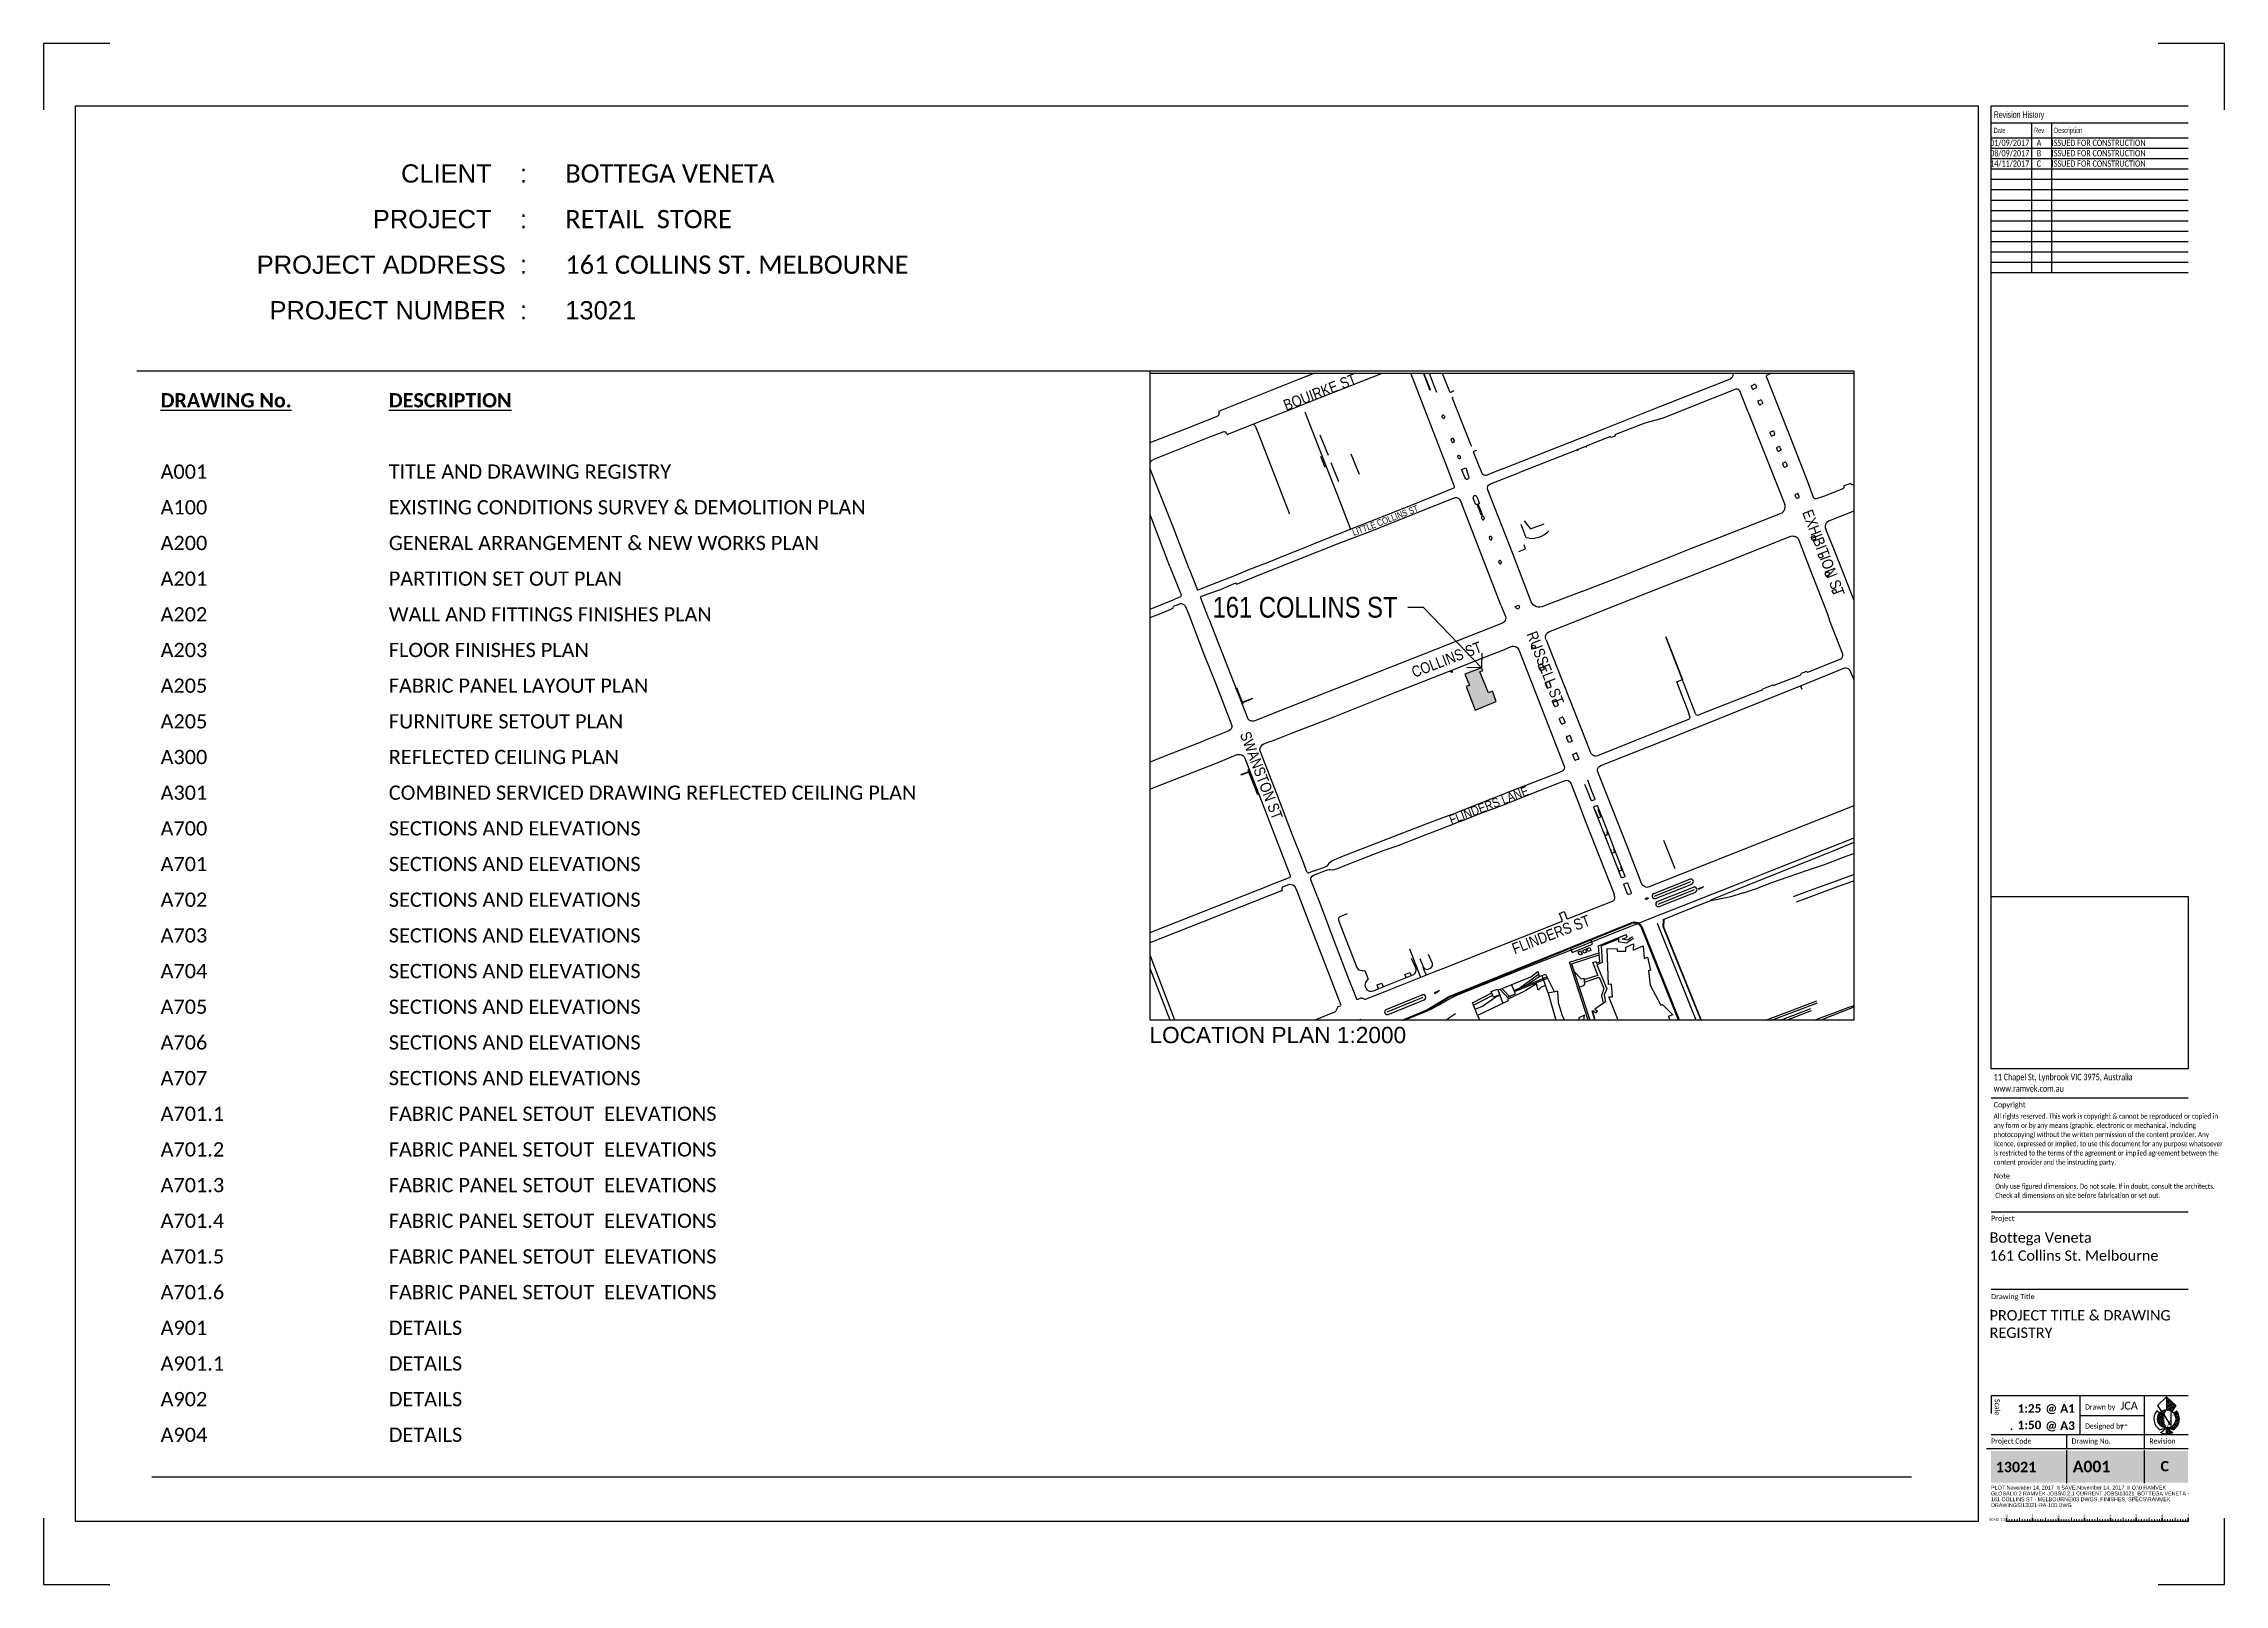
# Paper-space layout 'A001' of a CAD drawing. Header units: millimetres. Extents: x 0 to 841, y 0 to 594.
# The model-space entities are those that its viewports show. They can reach past a viewport. Long polylines and large blocks are cut down to what shows.
import ezdxf
from ezdxf import colors
from ezdxf.entities.mleader import LeaderData, LeaderLine
from ezdxf.enums import TextEntityAlignment as Align
from ezdxf.math import Vec2, Vec3

# ---------------------------------------------------------------- set-up
doc = ezdxf.new("R2010")
doc.units = ezdxf.units.MM
doc.linetypes.add('HIDDEN', pattern=[9.525, 6.35, -3.175])
for name, color, linetype in [('01-EXIST PLAS', 5, 'Continuous'), ('04-KEYPLAN', 7, 'Continuous'), ('PS-NORTH', 1, 'Continuous'), ('PS-Text', 7, 'Continuous'), ('PS-Title', 7, 'Continuous')]:
    doc.layers.add(name, color=color, linetype=linetype)
doc.layers.add('ps-view', color=40, linetype='Continuous', plot=False)
doc.styles.add('Arial', font='arial.ttf')
doc.styles.add('DIMS', font='ARIALN.TTF')
doc.styles.add('IMS', font='ARIALN.TTF')
doc.styles.add('Style-font001', font='font001.shx')
doc.styles.add('TXT_TITLE', font='calibri.ttf')
doc.styles.add('TXT_TITLEB', font='calibrib.ttf')
picture_1 = doc.add_image_def('image1.jpg', size_in_pixel=(472, 413))

psp = doc.layouts.new('A001')

# ---------------------------------------------------------------- texts
at = {"layer": '01-EXIST PLAS', "style": 'Arial'}
psp.add_text('LOCATION PLAN 1:2000', height=6.25, dxfattribs=at).set_placement((426.46, 208.67))
at = {"layer": '01-EXIST PLAS', "line_spacing_factor": 1.5, "style": 'Arial'}
for s, width, heights, insert, char_height, attachment_point in [('CLIENT^I^I^I^I:\\PPROJECT^I^I^I^I:\\PPROJECT ADDRESS^I^I:\\PPROJECT NUMBER^I^I:', 211.3636, [0], (186.42, 547.46), 7.0312, 3), ('{\\fCalibri|b0|i0|c0|p34;BOTTEGA VENETA\\PRETAIL  STORE}\\P{\\fCalibri|b0|i0|c0|p34;161 COLLINS ST. MELBOURNE}\\P13021', 413.246, [0], (201.17, 547.46), 7.0312, 1), ('{\\fCalibri|b1|i0|c0|p34;\\LDRAWING No.\\l^I^I\\LDESCRIPTION\\P\\fCalibri|b0|i0|c0|p34;\\l\\PA001^I^I^I^ITITLE AND DRAWING REGISTRY\\PA100^I^I^I^IEXISTING CONDITIONS SURVEY & DEMOLITION PLAN\\PA200^I^I^I^IGENERAL ARRANGEMENT & NEW WORKS PLAN\\PA201^I^I^I^IPARTITION SET OUT PLAN\\PA202^I^I^I^IWALL AND FITTINGS FINISHES PLAN\\PA203^I^I^I^IFLOOR FINISHES PLAN\\PA205^I^I^I^IFABRIC PANEL LAYOUT PLAN\\PA205^I^I^I^IFURNITURE SETOUT PLAN\\PA300^I^I^I^IREFLECTED CEILING PLAN\\PA301^I^I^I^ICOMBINED SERVICED DRAWING REFLECTED CEILING PLAN\\PA700^I^I^I^ISECTIONS AND ELEVATIONS\\PA701^I^I^I^ISECTIONS AND ELEVATIONS\\PA702^I^I^I^ISECTIONS AND ELEVATIONS\\PA703^I^I^I^ISECTIONS AND ELEVATIONS\\PA704^I^I^I^ISECTIONS AND ELEVATIONS\\PA705^I^I^I^ISECTIONS AND ELEVATIONS\\PA706^I^I^I^ISECTIONS AND ELEVATIONS\\PA707^I^I^I^ISECTIONS AND ELEVATIONS\\PA701.1^I^I^IFABRIC PANEL SETOUT  ELEVATIONS\\PA701.2^I^I^IFABRIC PANEL SETOUT  ELEVATIONS\\PA701.3^I^I^IFABRIC PANEL SETOUT  ELEVATIONS\\PA701.4^I^I^IFABRIC PANEL SETOUT  ELEVATIONS\\PA701.5^I^I^IFABRIC PANEL SETOUT  ELEVATIONS\\PA701.6^I^I^IFABRIC PANEL SETOUT  ELEVATIONS\\PA901^I^I^I^IDETAILS\\PA901.1^I^I^IDETAILS\\PA902^I^I^I^IDETAILS\\PA904^I^I^I^IDETAILS}', 633.0062, [417.81], (45.12, 459.25), 5.5, 1)]:
    psp.add_mtext_dynamic_manual_height_columns(s, width=width, gutter_width=12.5, heights=heights, dxfattribs=dict(at, insert=insert, char_height=char_height, attachment_point=attachment_point))
at = {"layer": 'PS-Text', "style": 'TXT_TITLE', "width": 0.72638}
for s, p in [('01/09/2017', (750.68, 554.56)), ('A', (768.62, 554.56)), ('ISSUED FOR CONSTRUCTION', (774.42, 554.56)), ('08/09/2017', (750.68, 550.56)), ('14/11/2017', (750.68, 546.56)), ('C', (768.62, 546.56)), ('B', (768.62, 550.56)), ('ISSUED FOR CONSTRUCTION', (774.42, 550.56)), ('ISSUED FOR CONSTRUCTION', (774.42, 546.56))]:
    psp.add_text(s, height=2.4, rotation=359.99998, dxfattribs=at).set_placement(p)

msp = doc.modelspace()

# ---------------------------------------------------------------- blocks, each defined once
blk = doc.blocks.new('RA-Title_A1')
at = {"layer": 'PS-Title'}
blk.add_hatch(color=1, dxfattribs=at).paths.add_polyline_path([(827.03, 39.2), (751.03, 39.2), (751.03, 51.43), (827.03, 51.43)])
at = {"layer": 'PS-Title', "color": 5}
for p, q in [((751.03, 569.97), (827.03, 569.97)), ((751.03, 505.71), (827.03, 505.71)), ((827.03, 187.41), (751.03, 187.41)), ((751.03, 143.66), (827.03, 143.66)), ((751.03, 113.85), (827.03, 113.85)), ((751.03, 72.79), (827.03, 72.79)), ((751.03, 72.79), (751.03, 65.92))]:
    blk.add_line(p, q, dxfattribs=at)
at = {"layer": 'PS-Title', "color": 8}
for p, q in [((751.03, 563.49), (827.03, 563.49)), ((766.61, 563.49), (766.61, 505.71)), ((774.36, 563.49), (774.36, 505.71)), ((751.03, 557.71), (827.03, 557.71)), ((751.03, 553.71), (827.03, 553.71)), ((751.03, 549.71), (827.03, 549.71)), ((751.03, 545.71), (827.03, 545.71)), ((751.03, 541.71), (827.03, 541.71)), ((751.03, 537.71), (827.03, 537.71)), ((751.03, 533.71), (827.03, 533.71)), ((751.03, 529.71), (827.03, 529.71)), ((751.03, 525.71), (827.03, 525.71)), ((751.03, 521.71), (827.03, 521.71)), ((751.03, 517.71), (827.03, 517.71)), ((751.03, 513.71), (827.03, 513.71)), ((751.03, 509.71), (827.03, 509.71)), ((785.4, 57.79), (785.4, 72.79)), ((810.22, 52.43), (810.22, 72.65)), ((785.4, 65.15), (810.22, 65.15)), ((749.22, 52.43), (827.03, 52.43)), ((751.03, 57.79), (827.03, 57.79)), ((780.27, 52.43), (780.27, 57.79))]:
    blk.add_line(p, q, dxfattribs=at)
at = {"layer": 'PS-Title', "color": 7, "true_color": 0xffffff}
for p, q in [((780.27, 38.98), (780.27, 51.8)), ((810.22, 38.98), (810.22, 51.8))]:
    blk.add_line(p, q, dxfattribs=at)
at = {"layer": 'PS-Title', "color": 1, "lineweight": 25}
for p, q in [((757.03, 24.25), (757.03, 25.62)), ((757.03, 25.62), (757.03, 24.25)), ((767.03, 25.62), (767.03, 24.25)), ((777.03, 25.62), (777.03, 24.25)), ((787.03, 25.62), (787.03, 24.25)), ((797.03, 25.62), (797.03, 24.25)), ((807.03, 25.62), (807.03, 24.25)), ((817.03, 25.62), (817.03, 24.25)), ((827.03, 25.62), (827.03, 24.25)), ((827.03, 24.25), (757.03, 24.25))]:
    blk.add_line(p, q, dxfattribs=at)
at = {"layer": 'PS-Title', "color": 11, "lineweight": 5}
for p, q in [((762.03, 24.25), (762.03, 25.62)), ((772.03, 24.25), (772.03, 25.62)), ((782.03, 24.25), (782.03, 25.62)), ((792.03, 24.25), (792.03, 25.62)), ((802.03, 24.25), (802.03, 25.62)), ((812.03, 24.25), (812.03, 25.62)), ((822.03, 24.25), (822.03, 25.62)), ((758.03, 24.25), (758.03, 25.12)), ((759.03, 24.25), (759.03, 25.12)), ((760.03, 24.25), (760.03, 25.12)), ((761.03, 24.25), (761.03, 25.12)), ((763.03, 24.25), (763.03, 25.12)), ((764.03, 24.25), (764.03, 25.12)), ((765.03, 24.25), (765.03, 25.12)), ((766.03, 24.25), (766.03, 25.12)), ((768.03, 24.25), (768.03, 25.12)), ((769.03, 24.25), (769.03, 25.12)), ((770.03, 24.25), (770.03, 25.12)), ((771.03, 24.25), (771.03, 25.12)), ((773.03, 24.25), (773.03, 25.12)), ((774.03, 24.25), (774.03, 25.12)), ((775.03, 24.25), (775.03, 25.12)), ((776.03, 24.25), (776.03, 25.12)), ((778.03, 24.25), (778.03, 25.12)), ((779.03, 24.25), (779.03, 25.12)), ((780.03, 24.25), (780.03, 25.12)), ((781.03, 24.25), (781.03, 25.12)), ((783.03, 24.25), (783.03, 25.12)), ((784.03, 24.25), (784.03, 25.12)), ((785.03, 24.25), (785.03, 25.12)), ((786.03, 24.25), (786.03, 25.12)), ((788.03, 24.25), (788.03, 25.12)), ((789.03, 24.25), (789.03, 25.12)), ((790.03, 24.25), (790.03, 25.12)), ((791.03, 24.25), (791.03, 25.12)), ((793.03, 24.25), (793.03, 25.12)), ((794.03, 24.25), (794.03, 25.12)), ((795.03, 24.25), (795.03, 25.12)), ((796.03, 24.25), (796.03, 25.12)), ((798.03, 24.25), (798.03, 25.12)), ((799.03, 24.25), (799.03, 25.12)), ((800.03, 24.25), (800.03, 25.12)), ((801.03, 24.25), (801.03, 25.12)), ((803.03, 24.25), (803.03, 25.12)), ((804.03, 24.25), (804.03, 25.12)), ((805.03, 24.25), (805.03, 25.12)), ((806.03, 24.25), (806.03, 25.12)), ((808.03, 24.25), (808.03, 25.12)), ((809.03, 24.25), (809.03, 25.12)), ((810.03, 24.25), (810.03, 25.12)), ((811.03, 24.25), (811.03, 25.12)), ((813.03, 24.25), (813.03, 25.12)), ((814.03, 24.25), (814.03, 25.12)), ((815.03, 24.25), (815.03, 25.12)), ((816.03, 24.25), (816.03, 25.12)), ((818.03, 24.25), (818.03, 25.12)), ((819.03, 24.25), (819.03, 25.12)), ((820.03, 24.25), (820.03, 25.12)), ((821.03, 24.25), (821.03, 25.12)), ((823.03, 24.25), (823.03, 25.12)), ((824.03, 24.25), (824.03, 25.12)), ((825.03, 24.25), (825.03, 25.12)), ((826.03, 24.25), (826.03, 25.12))]:
    blk.add_line(p, q, dxfattribs=at)
at = {"layer": 'PS-Title', "color": 11, "lineweight": 25}
for p, q in [((767.03, 24.25), (767.03, 25.62)), ((777.03, 24.25), (777.03, 25.62)), ((787.03, 24.25), (787.03, 25.62)), ((797.03, 24.25), (797.03, 25.62)), ((807.03, 24.25), (807.03, 25.62)), ((817.03, 24.25), (817.03, 25.62)), ((827.03, 24.25), (827.03, 25.62))]:
    blk.add_line(p, q, dxfattribs=at)
at = {"layer": 'ps-view'}
blk.add_line((751.03, 265.24), (751.03, 569.97), dxfattribs=at)
for points in [[(25.54, 594), (0, 594), (0, 568.46)], [(841, 568.46), (841, 594), (815.46, 594)], [(0, 25.54), (0, 0), (25.54, 0)], [(815.46, 0), (841, 0), (841, 25.54)]]:
    blk.add_lwpolyline(points, dxfattribs=at)
blk.add_lwpolyline([(12.33, 569.97), (746.03, 569.97), (746.03, 24.25), (12.33, 24.25)], close=True, dxfattribs=at)
for p in [(751.03, 105.67), (758.88, 59.83)]:
    blk.add_point(p, dxfattribs=at)
at = {"style": 'TXT_TITLE'}
for tag, p in [('PROJECTNAME', (750.99, 135.71)), ('DRAWINGTITLE', (750.99, 105.9))]:
    blk.add_attdef(tag, text='', height=4, dxfattribs=at).set_placement(p, align=Align.TOP_LEFT)
at = {"layer": 'PS-Text', "color": 1, "style": 'Style-font001', "width": 0.645838}
blk.add_text('Revision History', height=2.5, rotation=359.99998, dxfattribs=at).set_placement((752.03, 567.89), align=Align.TOP_LEFT)
for s, p in [('Date', (752.03, 559.55)), ('Rev.', (767.61, 559.56)), ('Description', (775.36, 559.56))]:
    blk.add_text(s, height=2, rotation=359.99998, dxfattribs=at).set_placement(p)
at = {"layer": 'PS-Text', "linetype": 'Continuous', "style": 'TXT_TITLE'}
for s, p in [('Copyright', (752.03, 185.91)), ('Note', (752.03, 158.49)), ('Project', (751.03, 142.14)), ('Drawing Title', (751.03, 111.97))]:
    blk.add_text(s, height=2, rotation=359.99998, dxfattribs=at).set_placement(p, align=Align.TOP_LEFT)
at = {"layer": 'PS-Text', "linetype": 'Continuous', "style": 'TXT_TITLE', "width": 0.8}
for s, rotation, p in [('Scale', 269.99998, (754.42, 71.46)), ('Drawn by', 359.99998, (787.28, 69.39)), ('Designed by', 359.99998, (787.28, 62.03)), ('Project Code', 359.99998, (751.03, 56.24)), ('Drawing No.', 359.99998, (782.09, 56.24)), ('Revision', 359.99998, (812.04, 56.24))]:
    blk.add_text(s, height=2, rotation=rotation, dxfattribs=at).set_placement(p, align=Align.TOP_LEFT)
at = {"layer": 'PS-Text', "style": 'TXT_TITLEB'}
for s, p in [('@ A1', (771.96, 66.19)), ('@ A3', (771.96, 59.56))]:
    blk.add_text(s, height=3.3, rotation=359.99998, dxfattribs=at).set_placement(p)
at = {"layer": 'PS-Text', "color": 7, "lineweight": 9, "true_color": 0xffffff, "style": 'TXT_TITLEB'}
blk.add_text('A001', height=4.4, rotation=359.99998, dxfattribs=at).set_placement((782.54, 47.64), align=Align.TOP_LEFT)
at = {"layer": 'PS-Text', "attachment_point": 1, "rotation": 359.99998, "line_spacing_factor": 1.064941, "style": 'TXT_TITLE'}
for s, insert, char_height, width in [('{\\W0.72638;11 Chapel St, Lynbrook VIC 3975, Australia\\Pwww.ramvek.com.au}', (752.03, 196.84), 2.5, 93.9045), ('{\\W0.72638;All rights reserved. This work is copyright & cannot be reproduced or copied in any form or by any means (graphic, electronic or mechanical, including photocopying) without the written permission of the content provider. Any licence, expressed or implied, to use this document for any purpose whatsoever is restricted to the terms of the agreement or implied agreement between the content provider and the instructing party.}', (752.03, 181.53), 2, 75), ('{\\W0.72638;Only use figured dimensions. Do not scale. If in doubt, consult the architects. Check all dimensions on site before fabrication or set out.}', (752.65, 154.5), 2, 74.3847)]:
    blk.add_mtext(s, dxfattribs=dict(at, insert=insert, char_height=char_height, width=width))
at = {"layer": 'PS-Text', "color": 1, "lineweight": -3, "insert": (751.03, 38.05), "char_height": 1.5, "width": 76, "attachment_point": 1, "line_spacing_factor": 0.9, "style": 'Style-font001'}
blk.add_mtext('PLOT:November 14, 2017  II SAVE:November 14, 2017  II O:\\\\0 RAMVEK GLOBAL\\\\0.2 RAMVEK JOBS\\\\0.2.1 CURRENT JOBS\\\\13021_BOTTEGA VENETA - 161 COLLINS ST - MELBOURNE\\\\03 DWGS, FINISHES, SPECS\\\\RAMVEK DRAWINGS\\\\13021-RA-100.DWG', dxfattribs=at)
at = {"layer": 'PS-Text', "style": 'TXT_TITLEB'}
for tag, p in [('1:100', (770.41, 66.19)), ('1:200', (770.41, 59.83))]:
    blk.add_attdef(tag, text='', height=3.3, dxfattribs=at).set_placement(p, align=Align.RIGHT)
at = {"layer": 'PS-Text', "style": 'TXT_TITLE'}
for p in [(800.93, 67.39), (800.93, 60.03)]:
    blk.add_attdef('AAA', p, '', height=3, dxfattribs=at)
at = {"layer": 'PS-Text', "color": 7, "true_color": 0xffffff, "style": 'TXT_TITLEB'}
blk.add_attdef('0000', (752.83, 43.24), '', height=4, dxfattribs=at)
blk.add_attdef('00', text='', height=4, dxfattribs=at).set_placement((817.99, 45.56), align=Align.MIDDLE_CENTER)
at = {"layer": 'PS-Title', "color": 11, "lineweight": 25, "style": 'TXT_TITLE', "width": 0.8}
for s, p in [('SCALE 1:1', (753.41, 24.25)), ('0', (757.03, 25.62)), ('1', (767.03, 25.62)), ('2', (777.03, 25.62)), ('3', (787.03, 25.62)), ('4', (797.03, 25.62)), ('5', (807.03, 25.62)), ('6', (817.03, 25.62)), ('7', (827.03, 25.62))]:
    blk.add_text(s, height=1, rotation=359.99998, dxfattribs=at).set_placement(p, align=Align.BOTTOM_CENTER)
at = {"layer": 'PS-Title', "color": 7, "true_color": 0xffffff}
image = blk.add_image(picture_1, insert=(751.03, 198.74), size_in_units=(76, 66.5), dxfattribs=at)
image.dxf.flags = 7
blk = doc.blocks.new('*U229')
at = {"lineweight": 5}
h = blk.add_hatch(dxfattribs=at)
h.set_pattern_fill('ANSI31', color=252, scale=0.075, angle=340)
h.paths.add_polyline_path([(0, 1.77, 0.414214), (-2.87, -1.1, 0.414214), (0, -3.97, -0.290901)])
h = blk.add_hatch(dxfattribs=at)
h.set_pattern_fill('ANSI31', color=252, scale=0.075, angle=340)
edge = h.paths.add_edge_path()
edge.add_arc((0.28, -4.59), 0.351, 57.59967, 142.77929)
edge.add_line((0, -4.37), (0, -5.86))
edge.add_arc((0, -1.1), 4.76, 270, 293.76262)
edge.add_arc((4.94, -0.22), 6.04, 222.26186, 239.99159, ccw=False)
edge = h.paths.add_edge_path()
edge.add_line((0, 5.86), (0, 1.77))
edge.add_arc((0, -1.1), 2.87, 55.7537, 90, ccw=False)
edge.add_line((1.62, 1.27), (2.87, 3.11))
edge.add_line((2.87, 3.11), (0, 5.86))
edge = h.paths.add_edge_path()
edge.add_arc((0, -1.1), 4.04, 300.36971, 398.49218)
edge.add_line((3.16, 1.41), (2.25, 0.68))
edge.add_arc((0, -1.1), 2.87, -90, 38.49218, ccw=False)
edge.add_arc((-0.96, -4.1), 0.966, -7.80212, 7.80212, ccw=False)
edge.add_arc((0, -10.28), 6.04, 70.23283, 90, ccw=False)
for p, q in [((-2.25, 0.68), (-3.16, 1.41)), ((0, 5.86), (-2.87, 3.11)), ((-2.87, 3.11), (-1.62, 1.27)), ((0, 5.86), (0, 1.77)), ((0, 5.86), (2.87, 3.11)), ((2.87, 3.11), (1.62, 1.27)), ((2.25, 0.68), (3.16, 1.41)), ((0, -5.86), (0, -4.24))]:
    blk.add_line(p, q)
blk.add_circle((0, -1.1), 2.87)
for centre, radius, start, end in [((0, -1.1), 4.04, 141.50782, 239.63029), ((0, -1.1), 4.04, 300.36971, 38.49218), ((0, -10.28), 6.04, 97.68508, 109.76717), ((-4.94, -0.22), 6.04, 300.00841, 317.73814), ((0, -1.1), 4.76, 246.23738, 293.76262), ((0, -10.28), 6.04, 70.23283, 97.68508), ((4.94, -0.22), 6.04, 222.26186, 239.99159)]:
    blk.add_arc(centre, radius, start, end)
at = {"style": 'Arial'}
blk.add_text('N', height=4.22, rotation=360, dxfattribs=at).set_placement((0, -1.1), align=Align.MIDDLE_CENTER)
blk.add_text('N', height=4.22, rotation=360, dxfattribs=at).set_placement((0, -1.1), align=Align.MIDDLE_CENTER)
blk = doc.blocks.new('_Open90')
at = {"color": 0, "linetype": 'ByBlock', "lineweight": -2}
for p, q in [((0, 0), (-1, 0)), ((-0.5, 0.5), (0, 0)), ((0, 0), (-0.5, -0.5))]:
    blk.add_line(p, q, dxfattribs=at)
blk = doc.blocks.new('A$C005F7801')
h = blk.add_hatch(color=10)
h.dxf.hatch_style = 1
h.paths.add_polyline_path([(320915, 292642), (308140, 287607), (311609, 278922), (308964, 278039), (316093, 259949), (332347, 266723), (329326, 274471), (326237, 273256), (319550, 289519), (321901, 290456)])
for p, q in [((605660, 434759, 18560), (600434, 432952, 18479)), ((389830, 203629, 8100), (393889, 193075, 1396)), ((421580, 112359, 640), (386866, 98704, -10600)), ((295823, 39066, -2278), (436365, 95860, -2278)), ((296024, 38662, -2278), (436533, 95443, -2278)), ((296091, 38527, -2278), (436590, 95304, -2278)), ((411111, 78259, -2278), (432439, 86880, -2278)), ((429380, 83378, -2278), (433226, 84933, -2278)), ((433226, 84933, -2278), (432439, 86880, -2278)), ((432710, 80469, -2278), (438128, 84151, -2278)), ((437477, 85214, -2278), (433787, 82452, -2278)), ((480808, 1254, -2278), (444406, 91976, -2278)), ((480947, 1310, -2278), (444545, 92031, -2278)), ((481364, 1477, -2278), (444963, 92199, -2278)), ((492929, 4887, -2278), (456607, 95407, -2278)), ((388881, 65485, -2278), (411535, 72865, -2278)), ((390382, 64386, -2278), (411662, 71244, -2278)), ((412092, 65769, -2278), (411111, 78259, -2278)), ((413248, 78184, -2278), (426830, 83674, -2278)), ((413248, 78184, -2278), (414021, 65279, -2278)), ((418974, 48448, -2278), (417708, 76084, -2278)), ((417708, 76084, -2278), (425648, 75984, -2278)), ((425648, 75984, -2278), (425648, 74209, -2278)), ((425648, 74209, -2278), (432250, 74126, -2278)), ((426830, 83674, -2278), (426353, 81436, -2278)), ((426353, 81436, -2278), (432710, 80469, -2278)), ((433787, 82452, -2278), (429380, 83378, -2278)), ((432250, 74126, -2278), (432288, 77295, -2278)), ((432288, 77295, -2278), (438030, 79657, -2278)), ((438030, 79657, -2278), (437839, 74937, -2278)), ((437839, 74937, -2278), (445627, 78085, -2278)), ((445627, 78085, -2278), (446291, 68516, -2278)), ((446291, 68516, -2278), (448855, 69553, -2278)), ((448855, 69553, -2278), (451137, 59533, -2278)), ((404177, 18023, -2278), (388881, 65485, -2278)), ((390382, 64386, -2278), (411131, 0, -2278)), ((392225, 58667, -2278), (397690, 52704, -2278)), ((397690, 52704, -2278), (399742, 53365, -2278)), ((399742, 53365, -2278), (400444, 48622, -2278)), ((399917, 52186, -2278), (410808, 55696, -2278)), ((400200, 50271, -2278), (411594, 53943, -2278)), ((406685, 65241, -2278), (408999, 66177, -2278)), ((410573, 55620, -2278), (406685, 65241, -2278)), ((408999, 66177, -2278), (409575, 64752, -2278)), ((409575, 64752, -2278), (412092, 65769, -2278)), ((414021, 65279, -2278), (409985, 63647, -2278)), ((409985, 63647, -2278), (417549, 44933, -2278)), ((411594, 53943, -2278), (415225, 45302, -2278)), ((451137, 59533, -2278), (449713, 58957, -2278)), ((449713, 58957, -2278), (450917, 47824, -2278)), ((278155, 28487, -2278), (295823, 39066, -2278)), ((278356, 28083, -2278), (296024, 38662, -2278)), ((278423, 27949, -2278), (296091, 38527, -2278)), ((341414, 35733, -2278), (317864, 24530, -2278)), ((321803, 31703, -2278), (331887, 38945, -2278)), ((328482, 42995, -2278), (333184, 44896, -2278)), ((330292, 38515, -2278), (328482, 42995, -2278)), ((334995, 40416, -2278), (330292, 38515, -2278)), ((331887, 38945, -2278), (334979, 40252, -2278)), ((333184, 44896, -2278), (334995, 40416, -2278)), ((334979, 40252, -2278), (337300, 33670, -2278)), ((355094, 43845, -2278), (340946, 36891, -2278)), ((340946, 36891, -2278), (341414, 35733, -2278)), ((363391, 48883, -2278), (355094, 43845, -2278)), ((364548, 44074, -2278), (363391, 48883, -2278)), ((366919, 46267, -2278), (364548, 44074, -2278)), ((370297, 47633, -2278), (366919, 46267, -2278)), ((379749, 43146, -2278), (372309, 41823, -2278)), ((372309, 41823, -2278), (375834, 29165, -2278)), ((380244, 34141, -2278), (379749, 43146, -2278)), ((383469, 24218, -2278), (380244, 34141, -2278)), ((399327, 47286, -2278), (396257, 46155, -2278)), ((400444, 48622, -2278), (399327, 47286, -2278)), ((416436, 35068, -2278), (408414, 29476, -2278)), ((415225, 45302, -2278), (413449, 39720, -2278)), ((413449, 39720, -2278), (414750, 33892, -2278)), ((417549, 44933, -2278), (415398, 40506, -2278)), ((415398, 40506, -2278), (416436, 35068, -2278)), ((421209, 48523, -2278), (418974, 48448, -2278)), ((419175, 38906, -2278), (422015, 39011, -2278)), ((426808, 20025, -2278), (419175, 38906, -2278)), ((422015, 39011, -2278), (421209, 48523, -2278)), ((450917, 47824, -2278), (459156, 32364, -2278)), ((497258, 4787, -2278), (579548, 35862, -2278)), ((497854, 3303, -2278), (580113, 34366, -2278)), ((244437, 14840, -2278), (278155, 28487, -2278)), ((244606, 14423, -2278), (278356, 28083, -2278)), ((244662, 14284, -2278), (278423, 27949, -2278)), ((275731, 8936, -2278), (279998, 19308, -2278)), ((279998, 19308, -2278), (284562, 16102, -2278)), ((283313, 13972, -3359), (294273, 18369, -3359)), ((292472, 20515, -3359), (300961, 26095, -3359)), ((298959, 12783, -3359), (292472, 20515, -3359)), ((315919, 29324, -2278), (321803, 31703, -2278)), ((317777, 24590, -2278), (315919, 29324, -2278)), ((317864, 24530, -2278), (319074, 21538, -2278)), ((319074, 21538, -2278), (318595, 20222, -2278)), ((318595, 20222, -2278), (318777, 17826, -2278)), ((375834, 29165, -2278), (378989, 18143, -2278)), ((387345, 16018, -2278), (383469, 24218, -2278)), ((396048, 20884, -2278), (387345, 16018, -2278)), ((396100, 22701, -2278), (396048, 20884, -2278)), ((400388, 24643, -2278), (396100, 22701, -2278)), ((399629, 20407, -2278), (400388, 24643, -2278)), ((401796, 8934, -2278), (399629, 20407, -2278)), ((413737, 0, -3359), (406358, 28201, -3359)), ((414135, 0, -3359), (406745, 28298, -3359)), ((406745, 28298, -2278), (409350, 26513, -2278)), ((408414, 29476, -2278), (410311, 27959, -2278)), ((409350, 26513, -2278), (410311, 27959, -2278)), ((424386, 19046, -2278), (426808, 20025, -2278)), ((426998, 12583, -2278), (424386, 19046, -2278)), ((459156, 32364, -2278), (460447, 32886, -2278)), ((460447, 32886, -2278), (468474, 25055, -2278)), ((468474, 25055, -2278), (464960, 23634, -2278)), ((464960, 23634, -2278), (475112, 5327, -2278)), ((465283, 21223, -3359), (475097, 4601, -3359)), ((475085, 4781, -3359), (465336, 21245, -3359)), ((465357, 21192, -3359), (475032, 4760, -3359)), ((498748, 1074, -2278), (574849, 29811, -2278)), ((499344, -411, -2278), (575414, 28315, -2278)), ((595231, 27443, -2278), (522315, 0, -2278))]:
    blk.add_line(p, q)
at = {"color": 1}
for p, q in [((609618, 173180, -10669), (611245, 173830, -10669)), ((609618, 173180, -10669), (611245, 173830, -10669)), ((610359, 171323, -10669), (611245, 171676, -10669)), ((610359, 171323, -10669), (611245, 171676, -10669))]:
    blk.add_line(p, q, dxfattribs=at)
at = {"color": 254}
for p, q in [((453707, 118462, -10669), (481570, 129582, -10669)), ((453707, 118462, -10669), (481570, 129582, -10669)), ((454448, 116604, -10669), (482312, 127724, -10669)), ((454448, 116604, -10669), (482312, 127724, -10669)), ((455190, 114746, -10669), (483053, 125866, -10669)), ((455190, 114746, -10669), (483053, 125866, -10669)), ((456518, 112278, -10669), (484382, 123398, -10669)), ((456518, 112278, -10669), (484382, 123398, -10669)), ((457260, 110420, -10669), (485123, 121540, -10669)), ((457260, 110420, -10669), (485123, 121540, -10669)), ((458001, 108563, -10669), (485864, 119683, -10669)), ((458001, 108563, -10669), (485864, 119683, -10669)), ((247411, 29080, -10669), (275205, 40369, -10669)), ((247411, 29080, -10669), (275205, 40369, -10669)), ((248164, 27227, -10669), (275958, 38516, -10669)), ((248164, 27227, -10669), (275958, 38516, -10669)), ((248916, 25374, -10669), (276711, 36663, -10669)), ((248916, 25374, -10669), (276711, 36663, -10669)), ((168706, 8654, -10669), (196501, 19943, -10669)), ((168706, 8654, -10669), (196501, 19943, -10669))]:
    blk.add_line(p, q, dxfattribs=at)
at = {"linetype": 'HIDDEN'}
for p, q in [((333512, 44147, -2278), (358903, 54410, -2278)), ((346293, 43073, -2278), (371787, 53379, -2278)), ((350507, 45721, -2278), (364785, 56306, -2278)), ((354531, 47347, -2278), (365501, 54533, -2278)), ((354531, 47347, -2278), (371306, 54357, -2278)), ((358903, 54410, -2278), (364240, 58517, -2278)), ((364240, 58517, -2278), (365489, 54435, -2278)), ((365489, 54435, -2278), (370267, 56468, -2278)), ((372309, 41823, -2278), (367627, 55345, -2278)), ((370267, 56468, -2278), (377091, 42598, -2278)), ((313933, 34237, -2278), (328928, 41890, -2278)), ((315919, 29324, -2278), (313933, 34237, -2278)), ((314748, 32529, -2278), (329640, 40129, -2278)), ((334949, 44728, -2278), (342005, 37412, -2278)), ((336568, 45382, -2278), (343464, 38232, -2278)), ((340824, 38636, -2278), (347088, 41168, -2278)), ((347088, 41168, -2278), (344146, 48445, -2278)), ((345857, 43841, -2278), (354531, 47347, -2278))]:
    blk.add_line(p, q, dxfattribs=at)
at = {"color": 251}
blk.add_line((611245, 32054, 6918), (532124, 1481, -3359), dxfattribs=at)
blk.add_lwpolyline([(0, 519662), (611245, 519662), (611245, 0), (0, 0)], close=True)
for points, elevation in [([(423940, 471119), (420980, 470239)], 14960), ([(571580, 289719), (567340, 288279)], 12240), ([(471530, 281779), (475921, 283462)], 10900), ([(545580, 279199), (537660, 276119)], 11600), ([(381116, 103189), (384555, 104579), (386866, 98704)], 133), ([(389605, 76317), (390936, 73081), (406587, 79518), (405296, 82658)], -2278), ([(231030, 0), (223183, 19849)], -2278), ([(236204, 0), (227636, 21643)], -2278)]:
    blk.add_lwpolyline(points, dxfattribs=dict(elevation=elevation))
at = {"color": 10, "elevation": 10940}
blk.add_lwpolyline([(320915, 292642), (308140, 287607), (311609, 278922), (308964, 278039), (316093, 259949), (332347, 266723), (329326, 274471), (326237, 273256), (319550, 289519), (321901, 290456)], close=True, dxfattribs=at)
for points in [[(461280, 98702), (461021, 92718), (494657, 9686), (500138, 0)], [(461513, 98736), (461255, 92752), (494868, 9773), (500399, 0)]]:
    blk.add_lwpolyline(points)
at = {"elevation": -2278}
for points in [[(395500, 73455), (397589, 74300), (398559, 71901), (396469, 71057)], [(398942, 74847), (401032, 75692), (402001, 73293), (399912, 72448)], [(402266, 76191), (404356, 77035), (405326, 74636), (403236, 73792)]]:
    blk.add_lwpolyline(points, close=True, dxfattribs=at)
blk.add_lwpolyline([(611245, 33143, 0.00654907), (595231, 27443), (522315, 0)], format="xyb", dxfattribs=at)
for points in [[(181130, 515279, 4100), (118130, 490279, 2350)], [(244896, 519662, 5661), (197780, 501199, 4160), (174580, 492079, 3600), (151420, 482919, 2880), (127580, 473439, 2240), (125740, 472679, 2240)], [(192280, 519662, 4359), (181130, 515279, 4100)], [(299900, 432959, 11640), (294660, 446559, 10840), (284140, 473679, 9160), (266526, 519662, 6886)], [(290622, 519662, 7489), (296230, 505629, 8150)], [(296230, 505629, 8150), (296419, 505366, 8144), (296682, 505176, 8144), (296991, 505077, 8150), (297315, 505080, 8163), (297621, 505184, 8180), (297880, 505379, 8200)], [(297880, 505379, 8200), (299880, 506379, 8300)], [(517180, 507439, 18080), (480700, 493039, 16840), (461060, 485119, 16080), (452420, 482879, 15800), (446820, 481199, 15640), (424300, 472399, 15000)], [(451980, 491399, 15720), (513020, 515519, 17920)], [(514660, 519199, 18080), (514759, 518120, 18039), (514492, 517069, 18002), (513889, 516168, 17975), (513020, 515519, 17960)], [(514480, 519662, 18066), (514660, 519199, 18080)], [(520220, 506119, 18040), (519606, 506721, 18094), (518864, 507157, 18120), (518039, 507401, 18115), (517180, 507439, 18080)], [(526580, 489599, 18040), (520220, 506119, 18040)], [(540830, 516679, 18700), (558130, 472379, 18400), (572330, 436179, 18050), (576730, 424279, 18050)], [(541540, 518599, 18720), (544270, 519662, 18782)], [(117140, 486639, 2200), (117614, 486861, 2217), (118022, 487188, 2231), (118342, 487603, 2240), (118555, 488081, 2245), (118649, 488596, 2245), (118620, 489119, 2240)], [(118130, 490279, 2350), (118630, 489129, 2400)], [(184580, 490079, 3850), (197780, 456379, 5200), (209580, 426129, 6900), (219780, 399579, 7950)], [(298480, 500479, 8350), (298530, 500729, 8321), (298656, 500951, 8302), (298846, 501124, 8295), (299080, 501229, 8300)], [(312830, 464079, 10500), (298480, 500479, 8350)], [(415940, 476999, 14560), (451980, 491399, 15720)], [(526580, 489579, 18000), (537680, 461929, 17950)], [(63340, 465399, 840), (98580, 479279, 1640), (117060, 486639, 2200), (117140, 486639, 2200)], [(121420, 474399, 2080), (109940, 469799, 1760), (68700, 453439, 760), (68140, 453159, 760)], [(124060, 473959, 2240), (123479, 474369, 2264), (122803, 474589, 2244), (122095, 474600, 2181), (121420, 474399, 2080)], [(124540, 473079, 2240), (124060, 473959, 2240)], [(125740, 472679, 2240), (125340, 472559, 2240)], [(146380, 479279, 2600), (149180, 472329, 2950)], [(149180, 472329, 2950), (172580, 411879, 5250)], [(202940, 456239, 5560), (196540, 471999, 4800)], [(336980, 445959, 12360), (415940, 476999, 14520)], [(424300, 472399, 15000), (424105, 472251, 14983), (423954, 472059, 14969), (423858, 471833, 14960), (423823, 471591, 14955), (423850, 471347, 14955), (423940, 471119, 14960)], [(544230, 471679, 18650), (543430, 473729, 18650)], [(63340, 465399, 880), (62202, 465067, 864), (61018, 465029, 850), (59862, 465289, 841), (58807, 465829, 836), (57921, 466616, 835), (57260, 467599, 840)], [(200380, 447079, 5920), (196900, 455599, 5680)], [(321300, 442319, 11880), (314780, 458879, 10800)], [(315060, 459599, 10800), (317300, 460519, 10840)], [(394220, 460479, 14120), (350300, 443199, 12960)], [(402300, 463799, 14320), (394220, 460479, 14080)], [(394220, 460479, 14080), (394527, 460510, 14151), (394834, 460449, 14197), (395113, 460300, 14214), (395340, 460079, 14200)], [(402300, 463799, 14320), (402064, 463678, 14337), (401862, 463506, 14350), (401706, 463291, 14360), (401604, 463046, 14365), (401561, 462784, 14365), (401580, 462519, 14360)], [(419740, 470559, 14840), (402300, 463799, 14320)], [(420980, 470239, 14880), (420721, 470459, 14886), (420409, 470592, 14881), (420071, 470626, 14865), (419740, 470559, 14840)], [(537680, 461929, 17950), (554980, 418579, 17650)], [(80500, 370679, 160), (66340, 408039, 280), (52020, 445279, 560)], [(65100, 447119, 840), (64825, 448350, 878), (64894, 449609, 906), (65301, 450802, 920), (66017, 451841, 920), (66987, 452647, 907), (68140, 453159, 880)], [(83860, 399159, 600), (66220, 444039, 800), (65260, 446719, 800), (65100, 447119, 840)], [(210820, 435959, 6480), (205060, 450679, 5880)], [(324580, 440919, 12000), (323655, 440953, 11958), (322766, 441210, 11922), (321965, 441675, 11896), (321300, 442319, 11880)], [(336980, 445959, 12360), (326380, 441719, 12080), (324580, 440919, 12000)], [(327740, 434439, 12440), (350300, 443199, 12920)], [(112020, 356439, 880), (132060, 364359, 2400), (142260, 368519, 3120), (157020, 374359, 4120), (170220, 379679, 5120), (184700, 385399, 5840), (193980, 389159, 6360), (227460, 402479, 8680), (263500, 416759, 10160), (293460, 428719, 11520), (299100, 430999, 11640)], [(299060, 423079, 11720), (271820, 412319, 10600), (237260, 398559, 9000), (212140, 388839, 7600), (144820, 362119, 3160), (132580, 357199, 2080), (132260, 357119, 2080)], [(299820, 423279, 11760), (299060, 423079, 11760)], [(304620, 421639, 11920), (304112, 422432, 11875), (303413, 423061, 11834), (302571, 423482, 11800), (301647, 423665, 11775), (300707, 423595, 11761), (299820, 423279, 11760)], [(336060, 340359, 13320), (305100, 420399, 11960), (304620, 421639, 11960)], [(325780, 429839, 12320), (325582, 430731, 12337), (325610, 431644, 12350), (325861, 432522, 12360), (326320, 433311, 12365), (326960, 433964, 12365), (327740, 434439, 12360)], [(359340, 343479, 13760), (350300, 366999, 13320), (345220, 380039, 13160), (328380, 423239, 12400), (325780, 429839, 12320)], [(579300, 423039, 18120), (584940, 424999, 18160)], [(584940, 424999, 18160), (599740, 430839, 18440)], [(599740, 430839, 18440), (600080, 431052, 18456), (600352, 431348, 18470), (600535, 431705, 18480), (600617, 432098, 18485), (600591, 432499, 18485), (600460, 432879, 18480)], [(607780, 433959, 18560), (611245, 435345, 18622)], [(172580, 411879, 5250), (172591, 411739, 5258), (172567, 411600, 5260), (172509, 411472, 5254), (172421, 411363, 5241), (172309, 411280, 5223), (172180, 411229, 5200)], [(398980, 351559, 14320), (430060, 363719, 14880), (454020, 373359, 15640), (484500, 385239, 16080), (524100, 400879, 16840), (552700, 412079, 17480)], [(552700, 412079, 17560), (553666, 412858, 17602), (554403, 413855, 17637), (554865, 415008, 17664), (555020, 416239, 17680)], [(588420, 405599, 17880), (587451, 404937, 17869), (586686, 404048, 17856), (586175, 402991, 17841), (585954, 401839, 17827), (586038, 400669, 17813), (586420, 399559, 17800)], [(611245, 414626, 18361), (588420, 405599, 17880)], [(95420, 368959, 520), (83860, 399159, 640)], [(396180, 329639, 14120), (425980, 341359, 14640), (460460, 355079, 15320), (487500, 365519, 15880), (511780, 375079, 16360), (536900, 384999, 16640), (559420, 394079, 17320)], [(559420, 394079, 17320), (560462, 394233, 17342), (561516, 394204, 17356), (562549, 393993, 17360), (563530, 393607, 17356), (564429, 393056, 17342), (565220, 392359, 17320)], [(565230, 392329, 17300), (574180, 368879, 16300), (587530, 334629, 14700), (589330, 329379, 14350)], [(611245, 336797, 14866), (610980, 337479, 14900), (594080, 380529, 16750), (586430, 399529, 17800)], [(80500, 370679, 320), (89140, 348839, 280)], [(95420, 368959, 560), (101580, 353199, 560)], [(102340, 352759, 560), (112020, 356439, 1080)], [(131180, 357719, 2080), (119260, 352799, 1080)], [(131820, 357279, 2080), (131700, 357519, 2080)], [(19740, 319639, -2160), (84500, 345559, -76360)], [(21820, 314319, -2120), (34500, 319279, -1760), (74020, 334719, -240), (83100, 338559, -160)], [(83100, 338559, -160), (83111, 339048, -155), (83258, 339515, -160), (83527, 339923, -175), (83900, 340239, -200)], [(83900, 340239, -200), (86340, 341239, -200)], [(88300, 346999, 240), (84500, 345599, 120)], [(86340, 341239, 200), (88500, 342119, 200)], [(89140, 348839, 280), (89159, 348303, 255), (89013, 347785, 240), (88718, 347337, 234), (88300, 346999, 240)], [(88500, 342119, 200), (89630, 342065, 193), (90712, 341730, 198), (91675, 341135, 214), (92460, 340319, 240)], [(92460, 340319, 240), (95140, 333759, 120), (106820, 303039, 80), (116100, 280199, -40), (128380, 248039, -240)], [(110660, 330319, 320), (104380, 346279, 480), (104220, 346759, 480)], [(109180, 349159, 520), (104820, 347559, 480)], [(119260, 352799, 1280), (109180, 349159, 720)], [(336060, 340359, 13120), (339460, 332239, 13200)], [(368620, 340079, 13960), (367329, 339561, 13949), (365960, 339322, 13931), (364570, 339374, 13909), (363222, 339713, 13883), (361974, 340325, 13853), (360880, 341183, 13822), (359989, 342250, 13790), (359340, 343479, 13760)], [(398980, 351559, 14600), (368620, 340079, 13960)], [(110660, 330319, 280), (140380, 253879, 40)], [(337020, 326959, 13000), (242580, 289799, 6320)], [(339460, 332239, 13200), (339584, 331203, 13225), (339478, 330165, 13225), (339147, 329176, 13201), (338608, 328284, 13153), (337887, 327532, 13085), (337020, 326959, 13000)], [(370780, 314119, 13400), (370377, 315252, 13402), (370281, 316451, 13415), (370498, 317634, 13440), (371013, 318720, 13474), (371791, 319636, 13515), (372780, 320319, 13560)], [(372780, 320319, 13560), (396180, 329639, 14040)], [(599660, 302999, 13160), (589300, 329399, 14440)], [(156940, 235399, 160), (160340, 236559, 160), (167340, 239279, 800), (175220, 242319, 1280), (203820, 253559, 3280), (250220, 271959, 6480), (289620, 287439, 9280), (306020, 293879, 10400), (322020, 300239, 11480), (337340, 306239, 12520), (343300, 308679, 13000), (344700, 309199, 13000)], [(344700, 309199, 13000), (345740, 309287, 13034), (346771, 309125, 13061), (347735, 308722, 13080), (348574, 308101, 13090), (349242, 307298, 13090), (349700, 306359, 13080)], [(349680, 306329, 13250), (358430, 283979, 12300), (374630, 242379, 10150), (384630, 216729, 8650)], [(370780, 314129, 13200), (384430, 279529, 11450), (401380, 236529, 9100), (404780, 227879, 8700)], [(485880, 256979, 9750), (485580, 257879, 9900), (485780, 257979, 9850), (463130, 316529, 12950), (475921, 283462, 10900)], [(598100, 299439, 13000), (598879, 300111, 13002), (599427, 300981, 13032), (599695, 301973, 13086), (599660, 302999, 13160)], [(242580, 289799, 6320), (158860, 256799, 520)], [(546540, 279079, 11640), (566660, 286959, 12120)], [(566660, 286959, 12120), (566982, 287189, 12135), (567217, 287507, 12154), (567340, 287883, 12177), (567340, 288279, 12200)], [(572097, 280692, 12071), (600286, 292302, 12740), (601154, 292552, 12740), (601940, 292555, 12740), (602937, 292326, 12740), (603808, 291979, 12734), (604334, 291600, 12702), (604829, 291103, 12664), (605003, 290851, 12621), (605060, 290769, 12607), (606090, 288195, 12406), (607189, 285449, 12191), (610717, 275980, 11225), (611139, 274875, 11110), (611245, 274599, 11081)], [(572500, 289319, 12240), (598100, 299439, 13000)], [(611245, 187465, 3337), (450133, 123754, 1248), (449168, 123372, 1236), (448457, 123292, 1248), (447544, 123433, 1292), (446565, 123861, 1280), (445798, 124384, 1305), (445439, 124668, 1305), (444855, 125296, 1375), (443977, 126943, 1375), (443194, 128987, 1535), (433725, 153717, 3483), (429494, 164783, 4247), (410527, 212497, 8446), (410400, 213194, 8434), (410387, 213964, 8453), (410621, 214874, 8459), (411171, 215899, 8459), (411526, 216338, 8459), (412604, 217117, 8459), (412982, 217311, 8459), (470274, 239970, 9558), (572097, 280692, 12071)], [(481580, 255029, 9700), (480880, 257079, 9850), (481130, 257179, 9900), (471530, 281779, 10900)], [(537220, 275359, 11520), (488020, 255999, 10080)], [(545580, 279199, 11600), (545811, 279136, 11655), (546052, 279095, 11680), (546296, 279076, 11675), (546540, 279079, 11640)], [(143580, 251479, -280), (142572, 251742, -364), (141663, 252255, -399), (140915, 252984, -384), (140380, 253879, -320)], [(158860, 256799, 520), (146940, 251959, -240)], [(480460, 252679, 10000), (469500, 248239, 9800), (450700, 240799, 9040), (439100, 236159, 9120), (410340, 224799, 8720)], [(481580, 255039, 10000), (481545, 254358, 9970), (481335, 253709, 9960), (480965, 253137, 9970), (480460, 252679, 10000)], [(28300, 205439, -3360), (52180, 214879, -3120), (80300, 225879, -2520), (106740, 236279, -1440)], [(125940, 243919, -480), (106740, 236279, -1160)], [(128380, 248039, -240), (128223, 246792, -238), (127736, 245633, -280), (126955, 244651, -363), (125940, 243919, -480)], [(146940, 251959, -240), (146124, 251705, -234), (145285, 251539, -238), (144434, 251463, -254), (143580, 251479, -280)], [(132660, 225639, -760), (117940, 219639, -1240), (88620, 208079, -2360), (35260, 186999, -3480)], [(132660, 225639, -440), (133793, 225828, -423), (134938, 225745, -409), (136032, 225394, -400), (137012, 224794, -395), (137823, 223981, -395), (138420, 222999, -400)], [(138420, 222999, -400), (150420, 191919, -1000), (160860, 165159, -1360), (173380, 132439, -2000)], [(150340, 227879, -240), (150120, 228679, -195), (150060, 229506, -159), (150161, 230330, -134), (150420, 231119, -120)], [(186540, 134679, -1800), (185420, 137319, -1880), (182980, 143719, -1720), (175260, 163599, -1400), (162980, 195359, -720), (153540, 219759, -320), (150340, 227879, -240)], [(150420, 231119, -120), (150818, 231821, -45), (151296, 232475, 0), (151846, 233070, 15), (152460, 233599, 0)], [(152460, 233599, 0), (156940, 235399, 200)], [(409140, 224559, 8680), (408276, 224573, 8687), (407436, 224772, 8683), (406659, 225146, 8667), (405980, 225679, 8640)], [(410340, 224799, 8720), (409140, 224559, 8680)], [(201420, 136559, -1600), (202220, 136879, -1480), (203420, 136999, -1480), (204260, 136999, -1400), (204460, 136959, -1400), (205940, 136879, -1280), (207380, 137119, -1040), (210660, 138159, -920), (215580, 140119, -680), (237780, 148759, 920), (245780, 151879, 1600), (256620, 155519, 2480), (274820, 162639, 3520), (289020, 168119, 4520), (303420, 173759, 5280), (304380, 174159, 5360), (319020, 180079, 6040), (336700, 186439, 7320), (367020, 198439, 7960), (380860, 203799, 8240), (384660, 205319, 8360)], [(297140, 179239, 5200), (321100, 188679, 6240), (345340, 198359, 7640), (381780, 212399, 8480)], [(384630, 216729, 8650), (384813, 215749, 8610), (384692, 214759, 8576), (384279, 213852, 8552), (383611, 213110, 8538), (382752, 212604, 8538), (381780, 212379, 8550)], [(384680, 205329, 8200), (385621, 205750, 8214), (386644, 205878, 8214), (387660, 205703, 8201), (388580, 205239, 8177), (389325, 204527, 8142), (389830, 203629, 8100)], [(393889, 193075, 6851), (401249, 173951, 5595), (423248, 118084, 1099)], [(297140, 179239, 5200), (277900, 171919, 4000), (211620, 146199, -680), (207020, 144279, -1040)], [(610904, 162306, 2911), (544336, 136093, 2146), (514634, 124170, 1875), (459291, 102410, 1022), (457183, 101575, 988), (455051, 100730, 953), (439944, 94745, 706)], [(470280, 137579, 1450), (461630, 159429, 2850)], [(191820, 136039, -1720), (187620, 134439, -1800)], [(191220, 132759, -1840), (201420, 136559, -1520)], [(191820, 136039, -1960), (200500, 139119, -1600)], [(207020, 144279, -1040), (205500, 143399, -1040), (204460, 142719, -1120), (203260, 141719, -1280), (202300, 140559, -1400), (201540, 139679, -1520), (200500, 139119, -1600)], [(0, 62744, -5212), (158540, 125119, -2680)], [(62780, 79839, -4960), (166900, 120759, -2400)], [(172460, 130519, -1960), (158540, 125119, -2320)], [(168380, 123959, -2040), (167765, 123603, -2058), (167272, 123093, -2086), (166936, 122469, -2121), (166783, 121776, -2160), (166826, 121068, -2201), (167060, 120399, -2240)], [(168380, 123959, -2160), (172820, 125639, -2000)], [(173380, 132439, -2000), (173405, 131871, -1947), (173246, 131324, -1922), (172919, 130856, -1926), (172460, 130519, -1960)], [(172820, 125639, -2000), (174101, 125623, -1995), (175326, 125246, -2000), (176394, 124539, -2015), (177220, 123559, -2040)], [(177220, 123559, -2040), (178620, 119719, -2040), (188380, 94519, -2280), (197740, 70399, -2400), (207300, 45759, -2520), (212300, 32559, -2600)], [(189162, 129205, -1888), (189212, 129614, -1873), (189639, 130804, -1843), (190320, 131870, -1832), (191220, 132759, -1840)], [(194300, 116017, -2222), (189162, 129205, -2060)], [(421580, 112359, 640), (422315, 112766, 696), (422930, 113342, 736), (423385, 114050, 760), (423654, 114849, 765), (423720, 115689, 752), (423248, 118084, 1099)], [(194300, 116017, -2222), (207855, 80165, -2551), (218969, 51589, -2753), (222240, 43170, -2737), (222682, 42033, -2735), (224282, 37914, -2728), (224493, 37364, -2702), (224667, 37223, -2677), (224855, 37129, -2645), (225051, 37066, -2614), (225225, 37047, -2601), (225415, 37056, -2608), (225744, 37105, -2620), (228006, 38018, -2645), (228261, 38067, -2645), (228385, 38024, -2645), (228551, 37967, -2645), (228753, 37887, -2645), (230803, 37079, -2633), (230956, 37025, -2633), (231198, 37037, -2633), (231323, 37072, -2652), (243348, 41816, -2380), (258767, 47914, -2071), (272848, 53530, -1818), (284428, 58078, -1572), (291875, 60998, -1420), (382687, 96847, -31), (382980, 97037, -25), (383067, 97203, -25), (383131, 97325, -25), (383219, 97672, -31), (383157, 98137, -38), (381116, 103189, 133)], [(89055, 0, -5363), (59020, 76959, -4800)], [(62900, 77399, -4880), (62894, 77623, -4890), (62947, 77840, -4890), (63056, 78035, -4880), (63213, 78194, -4861), (63405, 78304, -4833), (63620, 78359, -4800)], [(92545, 0, -5383), (62900, 77399, -4880)], [(273660, 54959, -1600), (273646, 54668, -1591), (273579, 54385, -1595), (273462, 54119, -1612), (273140, 53644, -1668)], [(279266, 56051, -1568), (278684, 56030, -1554), (278440, 56108, -1559), (278237, 56264, -1575), (278100, 56479, -1600)], [(192220, 20959, -3280), (139090, 0, -4561)], [(207540, 27039, -2640), (192220, 20959, -3240)], [(209980, 31079, -2640), (208180, 27599, -2640)], [(212020, 31799, -2640), (209980, 31079, -2640)]]:
    blk.add_polyline3d(points)
at = {"color": 11}
for points in [[(281420, 506319, 7840), (276156, 519662, 7167)], [(281500, 506919, 7840), (276533, 519662, 7223)], [(280487, 519662, 7353), (284140, 510359, 7840)], [(284180, 510379, 7750), (286180, 505179, 7850)], [(529280, 509379, 18850), (529223, 509577, 18856), (529223, 509783, 18856), (529281, 509981, 18850), (529390, 510155, 18838), (529544, 510291, 18821), (529730, 510379, 18800)], [(529980, 507729, 18850), (529280, 509379, 18850)], [(529730, 510379, 18800), (531230, 510979, 18800)], [(532580, 508179, 18850), (530980, 507579, 18850)], [(532130, 510779, 18800), (532930, 509229, 18800)], [(540820, 516679, 18640), (540677, 517041, 18651), (540646, 517429, 18664), (540728, 517809, 18679), (540916, 518149, 18694), (541195, 518420, 18708), (541540, 518599, 18720)], [(534230, 497629, 18650), (534204, 497817, 18644), (534222, 498007, 18644), (534283, 498187, 18650), (534384, 498348, 18662), (534518, 498481, 18679), (534680, 498579, 18700)], [(535080, 495479, 18650), (534230, 497629, 18650)], [(534680, 498579, 18700), (535830, 499029, 18750)], [(535830, 499029, 18750), (536041, 499113, 18771), (536268, 499128, 18788), (536489, 499075, 18800), (536685, 498958, 18807), (536836, 498787, 18807), (536930, 498579, 18800)], [(537330, 496079, 18700), (536130, 495529, 18650)], [(536930, 498579, 18800), (537580, 497179, 18800)], [(537580, 497179, 18750), (537662, 496887, 18759), (537644, 496585, 18753), (537529, 496305, 18732), (537330, 496079, 18700)], [(290900, 485399, 9120), (290460, 486599, 9080)], [(292100, 486999, 9080), (292500, 485999, 9120)], [(543780, 474429, 18650), (545480, 475079, 18650)], [(546530, 471929, 18650), (545130, 471429, 18650)], [(546380, 474679, 18650), (546980, 472929, 18650)], [(298230, 466629, 10150), (297530, 468379, 10050)], [(297980, 469079, 10050), (298430, 469279, 10050)], [(299580, 466529, 10150), (299080, 466329, 10150)], [(299330, 468829, 10050), (299830, 467479, 10150)], [(302620, 455439, 10960), (302631, 455715, 10955), (302727, 455973, 10947), (302899, 456188, 10935), (303129, 456339, 10923), (303395, 456410, 10909), (303670, 456395, 10897), (303927, 456294, 10887), (304140, 456119, 10880)], [(303020, 454359, 10960), (302620, 455439, 10960)], [(304140, 456119, 10880), (304660, 454999, 10960)], [(549380, 459729, 18450), (548580, 461729, 18450)], [(548880, 462729, 18450), (550130, 463229, 18450)], [(551380, 460029, 18500), (550230, 459579, 18450)], [(551030, 462729, 18450), (551680, 460879, 18450)], [(551680, 460879, 18550), (551746, 460722, 18530), (551764, 460552, 18513), (551731, 460384, 18500), (551651, 460233, 18494), (551530, 460111, 18494), (551380, 460029, 18500)], [(308220, 438959, 11960), (305460, 445439, 11560), (308700, 446719, 11600), (310940, 440239, 11960)], [(310380, 437959, 12000), (309948, 437829, 12005), (309498, 437828, 12005), (309066, 437956, 12000), (308689, 438202, 11990), (308399, 438546, 11977), (308220, 438959, 11960)], [(310940, 440239, 11960), (311106, 439842, 11976), (311167, 439415, 11989), (311118, 438987, 11999), (310963, 438585, 12004), (310711, 438235, 12004), (310380, 437959, 12000)], [(554180, 447629, 18400), (553280, 449779, 18450)], [(553580, 450579, 18450), (554780, 451029, 18450)], [(556280, 447829, 18450), (555080, 447379, 18400)], [(555780, 450629, 18450), (556580, 448679, 18450)], [(316580, 418279, 12480), (314580, 423319, 12400)], [(317300, 424399, 12400), (319220, 419839, 12520), (319420, 419279, 12520)], [(563530, 423629, 18400), (562880, 425479, 18400)], [(563130, 426379, 18400), (564280, 426829, 18400)], [(565630, 423779, 18400), (564680, 423379, 18400)], [(565830, 424779, 18400), (565180, 426529, 18400)], [(317980, 417479, 12520), (317540, 418639, 12480), (316580, 418279, 12480)], [(318420, 416359, 12520), (317980, 417479, 12520)], [(319420, 419279, 12520), (318220, 418879, 12520), (318660, 417799, 12520)], [(318860, 415159, 12520), (318420, 416359, 12520)], [(318660, 417799, 12520), (319100, 416679, 12560)], [(319300, 414039, 12560), (318860, 415159, 12520)], [(319100, 416679, 12560), (319580, 415519, 12560)], [(319780, 412799, 12560), (319300, 414039, 12560)], [(319580, 415519, 12560), (320060, 414319, 12560)], [(320220, 411599, 12600), (319780, 412799, 12560)], [(320060, 414319, 12560), (320540, 413119, 12600)], [(320660, 410519, 12600), (320220, 411599, 12600)], [(320540, 413119, 12600), (320980, 411959, 12600)], [(321460, 410799, 12600), (321540, 410599, 12600), (320740, 410279, 12600), (320660, 410519, 12600)], [(320980, 411959, 12600), (321460, 410799, 12600)], [(321380, 407159, 12600), (320980, 408199, 12600)], [(322620, 409039, 12600), (323060, 407759, 12600)], [(327420, 391679, 12920), (326980, 392799, 12880)], [(328540, 393319, 12880), (328940, 392359, 12920)], [(575330, 392979, 17550), (575343, 393222, 17580), (575418, 393455, 17599), (575550, 393662, 17606), (575730, 393829, 17600)], [(575980, 391279, 17500), (575330, 392979, 17550)], [(575730, 393829, 17600), (577430, 394479, 17650)], [(576630, 390979, 17650), (576512, 390946, 17585), (576385, 390949, 17532), (576258, 390988, 17495), (576142, 391061, 17476), (576047, 391161, 17478), (575980, 391279, 17500)], [(578530, 391679, 17600), (576630, 390979, 17450)], [(577430, 394479, 17650), (577523, 394519, 17644), (577624, 394536, 17644), (577725, 394530, 17650), (577822, 394500, 17662), (577908, 394449, 17679), (577980, 394379, 17700)], [(578730, 392279, 17600), (577980, 394379, 17700)], [(334700, 373119, 13200), (334260, 374239, 13200)], [(335900, 374679, 13200), (336220, 373759, 13200)], [(580730, 379179, 16950), (580668, 379317, 16943), (580649, 379467, 16943), (580675, 379616, 16949), (580743, 379750, 16962), (580848, 379858, 16979), (580980, 379929, 17000)], [(581380, 377579, 16900), (580730, 379179, 16950)], [(580980, 379929, 16950), (582380, 380529, 17050), (582880, 380729, 17050)], [(583780, 377879, 16950), (582480, 377379, 16900), (582230, 377279, 16900)], [(582880, 380729, 17050), (583001, 380756, 17028), (583126, 380754, 17011), (583248, 380722, 16999), (583360, 380664, 16993), (583455, 380581, 16993), (583530, 380479, 17000)], [(583530, 380479, 17000), (584130, 378829, 17000)], [(584130, 378829, 17000), (584185, 378650, 17008), (584192, 378463, 17009), (584151, 378280, 17003), (584064, 378115, 16991), (583937, 377978, 16973), (583780, 377879, 16950)], [(586500, 363679, 16320), (585860, 365119, 16360)], [(586300, 365839, 16360), (588060, 366519, 16360)], [(589260, 364279, 16360), (587020, 363319, 16360)], [(588700, 366399, 16440), (589380, 364879, 16440)], [(346980, 339759, 13760), (349780, 340879, 13760)], [(348500, 338159, 13800), (347979, 338401, 13805), (347534, 338765, 13800), (347194, 339227, 13784), (346980, 339759, 13760)], [(349780, 340879, 13640), (350000, 340398, 13700), (350096, 339876, 13748), (350062, 339346, 13782), (349900, 338839, 13800)], [(592140, 350119, 15760), (591420, 351839, 15760)], [(591740, 352359, 15760), (593340, 353079, 15760)], [(594380, 350439, 15760), (592780, 349799, 15760)], [(593340, 353079, 15840), (593529, 353101, 15862), (593716, 353065, 15877), (593885, 352975, 15883), (594020, 352839, 15880)], [(594020, 352839, 15880), (594740, 350999, 15840)], [(594740, 350999, 15840), (594715, 350830, 15794), (594642, 350671, 15764), (594527, 350537, 15752), (594380, 350439, 15760)], [(362730, 308129, 13550), (359930, 307029, 13550)], [(366180, 290879, 12850), (364880, 294179, 12950)], [(365280, 294979, 12950), (366980, 295629, 12950)], [(366980, 295629, 12950), (367151, 295688, 12943), (367332, 295692, 12942), (367506, 295641, 12949), (367656, 295540, 12961), (367767, 295398, 12979), (367830, 295229, 13000)], [(368830, 291129, 12850), (367280, 290429, 12850)], [(367830, 295229, 13000), (369080, 291979, 12850)], [(369080, 291979, 12900), (369161, 291830, 12879), (369192, 291662, 12860), (369170, 291492, 12848), (369097, 291337, 12841), (368979, 291212, 12842), (368830, 291129, 12850)], [(370180, 280579, 12150), (370208, 280770, 12180), (370268, 280954, 12198), (370360, 281125, 12205), (370480, 281279, 12200)], [(371580, 277079, 11950), (370180, 280579, 12150)], [(370480, 281279, 12200), (372580, 282129, 12150)], [(372280, 276779, 12000), (372075, 276759, 12010), (371875, 276807, 12004), (371703, 276918, 11983), (371580, 277079, 11950)], [(374180, 277529, 12000), (372280, 276779, 12000)], [(372580, 282129, 12150), (372694, 282100, 12188), (372805, 282045, 12201), (372903, 281969, 12188), (372980, 281879, 12150)], [(372980, 281879, 12150), (374330, 278379, 11900)], [(374330, 278379, 11900), (374408, 278240, 11919), (374445, 278084, 11936), (374439, 277923, 11948), (374390, 277770, 11954), (374301, 277635, 11955), (374180, 277529, 11950)], [(375780, 266529, 11350), (375745, 266691, 11372), (375750, 266858, 11390), (375794, 267018, 11402), (375876, 267164, 11408), (375990, 267287, 11407), (376130, 267379, 11400)], [(377130, 263079, 11200), (375780, 266529, 11350)], [(376130, 267379, 11400), (378030, 268129, 11450)], [(379680, 263379, 11200), (377930, 262729, 11200)], [(378430, 267979, 11450), (380030, 264079, 11250)], [(381080, 252979, 10800), (381079, 253178, 10810), (381113, 253374, 10804), (381181, 253560, 10784), (381280, 253729, 10750)], [(382380, 249529, 10500), (381080, 252979, 10800)], [(381280, 253729, 10750), (383180, 254479, 10700)], [(383780, 254129, 10700), (385230, 250679, 10450)], [(384680, 249779, 10500), (383130, 249129, 10500)], [(385230, 250679, 10450), (385220, 250396, 10478), (385115, 250132, 10497), (384928, 249918, 10505), (384680, 249779, 10500)], [(387980, 235279, 9650), (386430, 239129, 9900)], [(386630, 239529, 9900), (388780, 240429, 9900)], [(390530, 235879, 9750), (388580, 235079, 9600)], [(389230, 240079, 9900), (390680, 236379, 9700)], [(390680, 236379, 9700), (390721, 236289, 9695), (390735, 236190, 9696), (390721, 236092, 9703), (390679, 236003, 9715), (390613, 235930, 9731), (390530, 235879, 9750)], [(388580, 235079, 9600), (388417, 235083, 9592), (388257, 235119, 9597), (388109, 235186, 9617), (387980, 235279, 9650)], [(392930, 221429, 8800), (391280, 225429, 8800)], [(391380, 225829, 8800), (393980, 226979, 8850)], [(395730, 222229, 8850), (393330, 221279, 8800)], [(394280, 226779, 9000), (395980, 222579, 8850)], [(403156, 196531, 7192), (400688, 202699, 7480)], [(402688, 206219, 7640), (405838, 197812, 1396)], [(405838, 197812, 7356), (408254, 191649, 7059), (408323, 191417, 7053), (408303, 191242, 7053), (408244, 191075, 7053), (408182, 190966, 7053), (408115, 190890, 7053), (407953, 190772, 7053), (406090, 190100, 7066), (405881, 190113, 7066), (405696, 190208, 7066), (405610, 190291, 7066), (405485, 190441, 7066), (403159, 196532, 7482)], [(410820, 177359, 5960), (408700, 182719, 6280)], [(410740, 183559, 6200), (412780, 178119, 5960)], [(412660, 177359, 5920), (411460, 176919, 5920)], [(412780, 178119, 5960), (412839, 177925, 5938), (412838, 177721, 5924), (412776, 177527, 5917), (412660, 177359, 5920)], [(416180, 163679, 4960), (415260, 165959, 4880)], [(417780, 163759, 4920), (416740, 163359, 4960)], [(417220, 166479, 4960), (417980, 164399, 4920)], [(421500, 150039, 3840), (420660, 152119, 3800)], [(422660, 152839, 3840), (423420, 150799, 3800)], [(422020, 149759, 3880), (421860, 149757, 3889), (421709, 149809, 3885), (421584, 149906, 3868), (421500, 150039, 3840)], [(423180, 150199, 3840), (422020, 149759, 3880)], [(423420, 150799, 3800), (423443, 150689, 3837), (423439, 150573, 3864), (423408, 150459, 3878), (423352, 150355, 3879), (423274, 150266, 3866), (423180, 150199, 3840)], [(426860, 136319, 2640), (426300, 137839, 2640)], [(428860, 136399, 2600), (427620, 135959, 2640)], [(428220, 139079, 2680), (428980, 136999, 2600)]]:
    blk.add_polyline3d(points, dxfattribs=at)
at = {"color": 254}
for points in [[(226700, 441559, 5920), (220460, 457319, 5720)], [(353820, 405799, 15880), (355010, 404238, 15913), (356227, 402697, 15951), (357470, 401177, 15993), (358740, 399679, 16040)], [(349740, 382359, 14040), (354900, 384439, 14040), (353820, 387319, 14040)], [(355300, 392679, 15920), (355300, 392679, 15920), (353700, 396879, 15920), (351500, 403079, 15920)], [(355300, 392679, 15920), (353700, 396879, 15920), (351500, 403079, 15920)], [(357700, 392479, 15920), (355300, 392679, 15920)], [(358740, 399679, 16040), (369340, 403599, 16040)], [(144060, 268599, -240), (136540, 265639, -240), (136900, 264719, -200), (136460, 264559, -200), (131500, 277119, 80), (131860, 277279, 80), (136300, 265959, -80), (144620, 269239, -80)], [(568151, 275744, 11744), (567220, 278199, 12040)], [(135340, 210359, -520), (141420, 212719, -520), (140940, 213999, -520), (141340, 214159, -520), (148860, 194799, -840), (148380, 194599, -840), (141580, 212119, -600), (135540, 209799, -560)], [(611245, 159058, 3024), (604871, 156510, 3005), (591963, 151240, 2993), (581620, 147088, 2824), (518195, 121630, 1787), (497643, 113449, 1549)], [(497877, 113266, -4988), (505742, 114684, -4837), (514224, 116492, -4515), (522321, 118964, -4363), (523014, 119181, -4356), (531469, 121825, -4264), (531650, 121882, -4262), (544961, 126944, -4269), (557446, 131282, -4193), (572429, 136592, -3978), (585401, 141024, -3738), (602158, 147380, -3631), (611245, 150613, -3594)], [(561624, 116175, -4490), (571885, 120067, -4490), (580266, 123249, -4724), (590360, 126905, -4755), (605268, 132296, -5103), (611245, 134481, -5349)], [(611245, 129423, -5390), (607042, 127864, -5279), (596661, 124116, -4945), (583760, 119338, -4680), (569165, 113956, -4414), (563558, 111835, -4364)], [(217397, 102914, -1488), (211589, 100563, -1848), (211051, 100121, -1848), (210733, 99593, -2037), (210512, 98982, -2037), (210495, 98736, -2025), (210573, 98113, -2025), (214636, 87126, -2189), (224796, 61389, -2271), (225430, 60523, -2252), (226613, 59770, -2157), (227604, 59340, -2069), (228532, 59081, -2037), (229406, 58977, -1924), (230990, 59148, -1930), (233542, 52413, -2082), (232559, 51573, -2315), (231441, 49969, -2315), (231110, 48998, -2328), (231046, 47894, -2391), (231253, 46761, -2467), (231618, 45651, -2467), (232527, 44551, -2467), (234017, 43612, -2448), (234861, 43361, -2334), (235967, 43250, -2239), (237626, 43563, -2227), (241779, 45290, -2202), (268658, 56052, -1558), (269483, 56895, -1545), (269927, 57685, -1539), (270271, 58533, -1488), (270454, 59317, -1482), (270503, 60157, -1438), (270269, 61182, -1343), (266994, 68550, -1292)], [(460915, 92807, -5247), (461199, 98534, -5216), (473221, 103409, -5216), (486392, 108706, -5020), (497877, 113266, -4988)], [(439944, 94745, 706), (439197, 94449, 694), (420856, 87283, 448), (397291, 77661, -102), (357368, 62143, -455), (300248, 39292, -1497), (295202, 36684, -1491), (289785, 33499, -1566), (280838, 28701, -2001)], [(273660, 54959, -1600), (265660, 75759, -1160)], [(273396, 68351, -1248), (276159, 61423, -1393), (276753, 60693, -1400), (277371, 60353, -1393), (277896, 60137, -1292), (278735, 60036, -1210), (279898, 60224, -1236), (282104, 61138, -1261), (282680, 61963, -1273), (283050, 62843, -1204), (283182, 63502, -1242), (283106, 64312, -1273), (283076, 64687, -1236), (280091, 71487, -1273)], [(262863, 53732, -1519), (261900, 56159, -1480), (265660, 57639, -1480), (266614, 55234, -1480)], [(278100, 56479, -1480), (275940, 61439, -1320)], [(241420, 45159, -2000), (240340, 48159, -1960), (244140, 49519, -1920), (245163, 46645, -1959)]]:
    blk.add_polyline3d(points, dxfattribs=at)
for points in [[(298420, 289279, 9880), (297420, 288839, 9880), (296980, 289879, 9880), (297980, 290319, 9880)], [(488551, 121673, 1623), (488167, 122525, 1642), (492071, 123731, 1579)], [(285063, 41146, -1636), (284698, 42106, -1535), (288630, 43732, -1427)]]:
    blk.add_polyline3d(points, close=True, dxfattribs=at)
at = {"color": 11}
for points in [[(409906, 186301, 6504), (410075, 186297, 6498), (410237, 186224, 6497), (410315, 186166, 6497), (410386, 186078, 6497), (410481, 185901, 6497), (414998, 174310, 5544), (419880, 161732, 4572), (424338, 150240, 3498), (428284, 140014, 2715), (431462, 131989, 2084), (431477, 131767, 2078), (431402, 131547, 2077), (431346, 131458, 2078), (431150, 131325, 2097), (429333, 130606, 2128), (429086, 130635, 2122), (428981, 130691, 2141), (428880, 130752, 2141), (428646, 131073, 2166), (423508, 144521, 3138), (417863, 158789, 4262), (412156, 173211, 5645), (407576, 184812, 6529), (407513, 184959, 6535), (407501, 185154, 6535), (407593, 185346, 6535), (407745, 185501, 6535), (408034, 185637, 6535)], [(436445, 119306, 1187), (436502, 119027, 1200), (436470, 118798, 1206), (436387, 118637, 1206), (436286, 118518, 1206), (436072, 118381, 1225), (434332, 117731, 1225), (434120, 117735, 1225), (433975, 117780, 1213), (433836, 117870, 1206), (433721, 117999, 1206), (433628, 118201, 1213), (430632, 125447, 1623), (430645, 125645, 1617), (430718, 125774, 1623), (430841, 125889, 1617), (431018, 125993, 1617), (433296, 126712, 1617), (433442, 126659, 1617), (433542, 126577, 1598), (433604, 126472, 1585), (433669, 126340, 1434), (434054, 125363, 1399)], [(449465, 114657, 1320), (448086, 114056, 1269), (447880, 114057, 1269), (447742, 114109, 1269), (447579, 114197, 1269), (447455, 114295, 1269), (447347, 114445, 1231), (447319, 114633, 1232), (447663, 115017, 1232), (449083, 115588, 1231)]]:
    blk.add_polyline3d(points, close=True, dxfattribs=at)
for centre, radius, start, end in [((530545, 508090, 18850), 670, 212.523942, 310.414375), ((531622, 510622, 18800), 531, 17.218168, 137.724347), ((532415, 508817, 18850), 659, 284.458996, 38.673588), ((535587, 495869, 18650), 640, 217.550319, 327.902302), ((291333, 486579, 9080), 874, 28.748487, 178.665807), ((291690, 485724, 9120), 855, 202.304337, 18.807962), ((544801, 471992, 18650), 652, 208.683191, 300.2694), ((545755, 474485, 18650), 654, 17.226806, 114.849232), ((546366, 472604, 18650), 695, 283.645894, 27.897349), ((298031, 468551, 10050), 531, 95.610287, 198.921428), ((298855, 467046, 10150), 751, 213.692009, 287.428282), ((298705, 468704, 10050), 637, 11.310174, 115.559339), ((299365, 467093, 10150), 604, 290.792909, 39.719922), ((303839, 454680, 10960), 880, 201.377054, 21.259098), ((549264, 462069, 18450), 764, 120.223976, 206.378842), ((549921, 460311, 18450), 794, 227.084828, 292.89871), ((550265, 462414, 18450), 827, 22.433498, 99.455328), ((553709, 450075, 18450), 521, 104.330033, 214.551739), ((554805, 448134, 18400), 804, 218.936728, 290.015855), ((555130, 450454, 18450), 673, 15.066173, 121.33103), ((556082, 448377, 18450), 582, 289.844834, 31.269234), ((315922, 423904, 12400), 1464, 19.770995, 203.541017), ((563494, 425793, 18400), 690, 121.897956, 207.053829), ((564281, 424314, 18400), 1017, 222.37333, 293.097637), ((564630, 426379, 18400), 570, 15.257237, 127.873788), ((565382, 424349, 18400), 621, 293.472451, 43.906327), ((321833, 408554, 12600), 924, 31.676372, 202.565805), ((322193, 407534, 12600), 896, 204.746292, 14.560881), ((327737, 393128, 12880), 825, 13.358422, 203.511522), ((328176, 392028, 12920), 833, 204.771384, 23.433422), ((578371, 392065, 17600), 417, 292.298698, 30.82941), ((335051, 374565, 13200), 856, 7.67333, 202.363052), ((335423, 373526, 13200), 830, 209.381508, 16.285234), ((581927, 377777, 16900), 582, 199.847135, 301.271883), ((586551, 365191, 16360), 695, 111.214719, 185.932753), ((586876, 363667, 16360), 377, 178.216377, 292.395248), ((588290, 365979, 16440), 587, 45.691148, 113.070187), ((588620, 364719, 16360), 777, 325.492643, 11.888342), ((348678, 339573, 13800), 1425, 262.811221, 329.002011), ((591782, 351975, 15760), 387, 96.266428, 200.527185), ((592740, 350519, 15760), 721, 213.69222, 273.178211), ((361074, 308230, 13550), 1659, 356.503888, 226.391979), ((365498, 294370, 12950), 647, 109.743805, 197.126092), ((366862, 290979, 12850), 690, 188.294453, 307.207975), ((377744, 263393, 11200), 689, 207.079413, 285.660454), ((378130, 267787, 11450), 356, 32.572624, 106.312415), ((379405, 263954, 11250), 637, 295.563626, 11.30527), ((383250, 253910, 10700), 573, 22.441187, 97.047743), ((383266, 250287, 10500), 1166, 220.554946, 263.300814), ((386601, 239293, 9900), 237, 83.088687, 223.777703), ((388800, 239992, 9900), 438, 11.522839, 92.723977), ((391730, 225529, 8800), 461, 139.395921, 192.529532), ((393205, 221554, 8800), 302, 204.439587, 294.445437), ((393830, 226429, 8800), 570, 37.873503, 74.750399), ((395785, 222454, 8800), 232, 256.265412, 32.660196), ((411460, 177605, 5960), 686, 201.014808, 269.969066), ((416726, 163986, 4960), 627, 209.298709, 271.210167), ((417140, 164310, 4920), 844, 319.250443, 6.039503), ((427600, 136899, 2640), 940, 218.087653, 271.215032), ((428520, 136779, 2600), 510, 311.828795, 25.552461)]:
    blk.add_arc(centre, radius, start, end, dxfattribs=at)
for centre, radius, start, end in [((125167, 473169, 2240), 634, 188.191373, 285.761071), ((143907, 477102, 2600), 3295, 41.355827, 74.633101), ((543855, 473954, 18650), 481, 98.976014, 207.896856), ((313423, 464373, 10500), 662, 206.325493, 283.640666), ((315280, 459099, 10800), 546, 113.749995, 203.749198), ((298713, 432300, 11640), 1357, 286.550843, 29.041258), ((578870, 425484, 18120), 2482, 209.035266, 279.969196), ((607160, 435525, 18560), 1684, 207.052045, 291.599046), ((545610, 417204, 17650), 9470, 354.089277, 8.347854), ((131320, 357307, 2080), 435, 29.155193, 108.768843), ((132075, 357296, 2080), 256, 183.854642, 316.17939), ((102140, 353290, 560), 567, 189.220837, 290.641781), ((104778, 346965, 480), 596, 86.035233, 200.224372), ((572299, 290117, 12240), 822, 208.915589, 284.087126), ((536838, 276087, 11520), 822, 297.642782, 2.220422), ((568234, 278172, 12040), 1015, 138.638077, 178.442744), ((487890, 258472, 10040), 2476, 216.496877, 272.996701), ((415511, 232305, 8700), 11608, 202.41417, 214.80729), ((187257, 135358, -1800), 987, 223.401257, 291.54249), ((438838, 89741, -2278), 6600, 21.862783, 112.004067), ((438838, 89741, -2278), 6150, 21.862783, 112.004067), ((438838, 89741, -2278), 6000, 21.862783, 112.004067), ((207202, 28070, -2640), 1085, 288.110087, 334.260188)]:
    blk.add_arc(centre, radius, start, end)
at = {"color": 254}
for centre, radius, start, end in [((359355, 411032, 15920), 18627, 264.900519, 316.111563), ((454448, 116604, -10669), 2000, 111.756532, 291.756532), ((454448, 116604, -10669), 2000, 111.756522, 291.756522), ((482312, 127724, -10669), 2000, 291.756532, 111.756532), ((482312, 127724, -10669), 2000, 291.756522, 111.756522), ((485123, 121540, -10669), 2000, 291.756522, 111.756522), ((457260, 110420, -10669), 2000, 111.756532, 291.756532), ((457260, 110420, -10669), 2000, 111.756522, 291.756522), ((275958, 38516, -10669), 2000, 292.105005, 112.105005), ((275958, 38516, -10669), 2000, 292.105011, 112.105011), ((197253, 18090, -10669), 2000, 292.105005, 112.105005), ((197253, 18090, -10669), 2000, 292.105011, 112.105011), ((248164, 27227, -10669), 2000, 112.105005, 292.105005), ((248164, 27227, -10669), 2000, 112.105011, 292.105011)]:
    blk.add_arc(centre, radius, start, end, dxfattribs=at)
at = {"color": 1}
for centre, start, end in [((610359, 171323, -10669), 111.756532, 291.756532), ((610359, 171323, -10669), 111.756522, 291.756522), ((485123, 121540, -10669), 291.756532, 111.756532)]:
    blk.add_arc(centre, 2000, start, end, dxfattribs=at)
at = {"color": 5, "style": 'IMS'}
for s, height, rotation, p in [('BOUIRKE ST', 8500, 21, (197780, 501199, 4160)), ('LITTLE COLLINS ST', 5000, 21, (247552, 403879, 9511)), ('EXHIBITION ST', 8500, 290.999999, (580675, 379616, 16949)), ('RUSSELL ST', 8500, 290.999999, (366180, 290879, 3620)), ('COLLINS ST', 8500, 21, (295530, 295018, -10600)), ('SWANSTON ST', 8500, 290.999999, (147140, 207985, 3620)), ('FLINDERS LANE', 7200, 21, (327860, 183259, -13191)), ('FLINDERS ST', 8500, 21, (376029, 83020, -20414))]:
    blk.add_text(s, height=height, rotation=rotation, dxfattribs=at).set_placement(p, align=Align.CENTER)

# ---------------------------------------------------------------- block references
at = {"layer": '04-KEYPLAN'}
msp.add_blockref('A$C005F7801', (-729344.2, -36275.3), dxfattribs=at)

# ---------------------------------------------------------------- linework, layer by layer
at = {"layer": '01-EXIST PLAS'}
for p, q in [((35.94, 467.84), (697.62, 467.84)), ((41.73, 41.44), (720.32, 41.44))]:
    psp.add_line(p, q, dxfattribs=at)
psp.add_lwpolyline([(426.75, 467.84), (698.06, 467.84), (698.06, 217.57), (426.75, 217.57)], close=True, dxfattribs=at)

# ---------------------------------------------------------------- block references
ref = psp.add_blockref('RA-Title_A1', (0, 0))
ref.add_attrib('DRAWINGTITLE_001', 'PROJECT TITLE & DRAWING', (750.46, 101.74), dxfattribs={"height": 4, "style": 'TXT_TITLE'})
ref.add_attrib('PROJECTNAME_001', 'Bottega Veneta', (750.46, 131.71), dxfattribs={"height": 4, "style": 'TXT_TITLE'})
ref.add_attrib('1:100', '1:25', dxfattribs={"layer": 'PS-Text', "height": 3.3, "style": 'TXT_TITLEB'}).set_placement((770.41, 66.19), align=Align.RIGHT)
ref.add_attrib('AAA', 'JCA', (800.93, 67.39), dxfattribs={"layer": 'PS-Text', "height": 3, "style": 'TXT_TITLE'})
ref.add_attrib('1:200', '1:50', dxfattribs={"layer": 'PS-Text', "height": 3.3, "style": 'TXT_TITLEB'}).set_placement((770.41, 59.83), align=Align.RIGHT)
ref.add_attrib('AAA', '--', (800.93, 60.03), dxfattribs={"layer": 'PS-Text', "height": 3, "style": 'TXT_TITLE'})
ref.add_attrib('00', 'C', dxfattribs={"layer": 'PS-Text', "color": 7, "true_color": 0xffffff, "height": 4, "style": 'TXT_TITLEB'}).set_placement((817.99, 45.56), align=Align.MIDDLE_CENTER)
ref.add_attrib('0000', '13021', (752.83, 43.24), dxfattribs={"layer": 'PS-Text', "color": 7, "true_color": 0xffffff, "height": 4, "style": 'TXT_TITLEB'})
ref.add_attrib('DRAWINGTITLE_002', 'REGISTRY', (750.46, 95.03), dxfattribs={"height": 4, "style": 'TXT_TITLE'})
ref.add_attrib('PROJECTNAME_002', '161 Collins St. Melbourne', (750.45, 124.76), dxfattribs={"height": 4, "style": 'TXT_TITLE'})
at = {"layer": 'PS-NORTH', "xscale": 1.215286988044015, "yscale": 1.215286988044015, "zscale": 1.215286988044015, "rotation": 7.805984173229973e-06}
psp.add_blockref('*U229', (818.73, 65.15), dxfattribs=at)

psp.set_redraw_order([(e.dxf.handle, doc.entitydb.next_handle()) for e in psp.query("TEXT MTEXT ATTDEF DIMENSION ARC_DIMENSION")])  # texts and dimensions are drawn at this point

# ---------------------------------------------------------------- leaders
at = {"layer": '01-EXIST PLAS', "color": 10}
ml = psp.add_multileader_mtext('Standard', dxfattribs=at)
ml.set_content('161 COLLINS ST', color=10, style='DIMS')
ml.set_leader_properties()
ml.set_arrow_properties(name='OPEN90')
ml.build(insert=Vec2(0, 0))
ml.multileader.update_dxf_attribs({"dogleg_length": 3, "arrow_head_size": 8, "scale": 2})
ctx = ml.context
ctx.base_point, ctx.scale, ctx.char_height, ctx.arrow_head_size, ctx.landing_gap_size, ctx.plane_origin = Vec3(447.95, 376.64), 2, 8, 8, 4, Vec3(551.32, 352.14)
ctx.text_align_type = 2
notes = []
notes.append((ctx, [(0, (1, 1, 0), (532.11, 376.64), (-1, 0), 6, [(0, [(554.51, 353.4)], 0, [])])]))
ctx.mtext.insert, ctx.mtext.alignment, ctx.mtext.flow_direction = Vec3(522.11, 380.71), 3, 5
for ctx, leaders in notes:
    for number, flags, end, landing, length, lines in leaders:
        leader = LeaderData()
        leader.index, (leader.has_last_leader_line, leader.has_dogleg_vector, leader.attachment_direction) = number, flags
        leader.last_leader_point, leader.dogleg_vector, leader.dogleg_length = Vec3(end), Vec3(landing), length
        for number, points, colour, breaks in lines:
            line = LeaderLine()
            line.index, line.vertices, line.color, line.breaks = number, Vec3.list(points), colors.encode_raw_color(colour), breaks
            leader.lines.append(line)
        ctx.leaders.append(leader)

# ---------------------------------------------------------------- viewports
at = {"layer": '01-EXIST PLAS'}
psp.add_viewport(center=(562.41, 342.7), size=(271.31, 250.2632), view_center_point=(-392638.29, 234982.13), view_height=500526.4718, dxfattribs=at)

doc.saveas('drawing.dxf')
